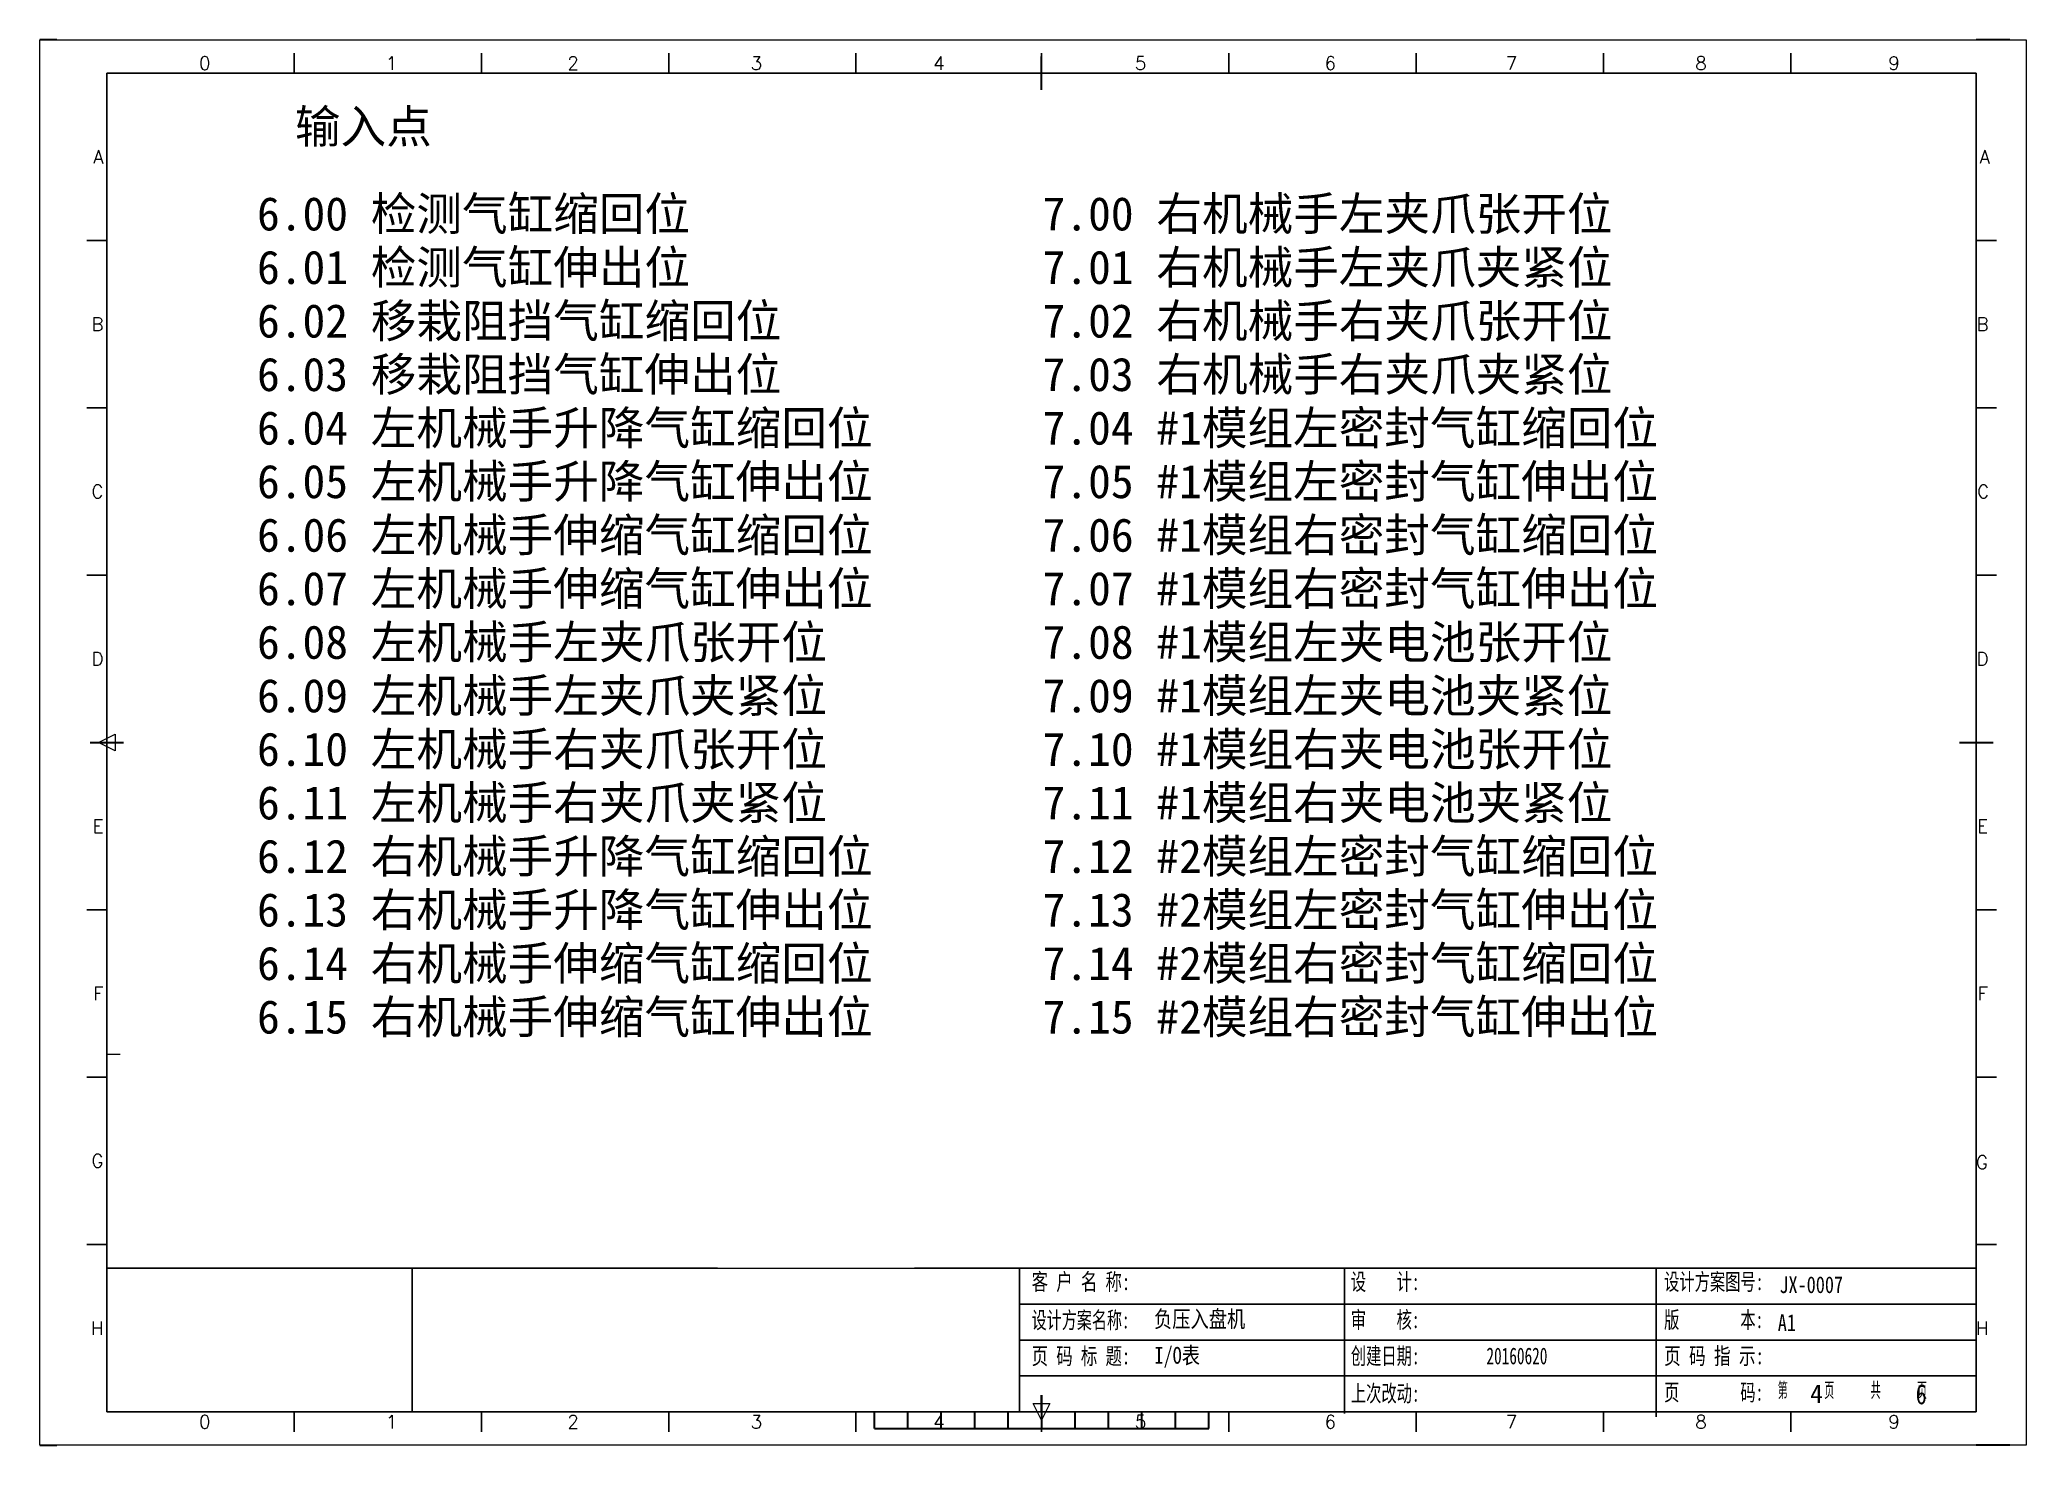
# Model space of a CAD drawing. Extents: x 2368 to 9674, y -1476 to 1321.
# Drawn here: x 3831 to 4128, y 529 to 739 of the extents above; entities that cross this region are included whole.
import ezdxf
from ezdxf.enums import TextEntityAlignment as Align

# ---------------------------------------------------------------- set-up
doc = ezdxf.new("R2010")
doc.units = 0
doc.header["$MEASUREMENT"] = 0
doc.layers.add('AE_BOR', color=1, linetype='Continuous')
doc.layers.add('MISC', color=2, linetype='Continuous')
doc.styles.add('Standard0.67', font='', dxfattribs={"width": 0.67})
doc.styles.add('Standard_0.8', font='', dxfattribs={"width": 0.8})
doc.styles.add('WD', font='romans.shx', dxfattribs={"bigfont": 'gbcbig.shx'})
doc.styles.add('样式 0', font='')
doc.styles.get('Standard0.67').set_extended_font_data('FangSong_GB2312')
doc.styles.get('Standard_0.8').set_extended_font_data('FangSong_GB2312')
doc.styles.get('样式 0').set_extended_font_data('KaiTi_GB2312')

msp = doc.modelspace()

# ---------------------------------------------------------------- texts
at = {"lineweight": 0, "char_height": 5, "attachment_point": 1}
for s, insert, width in [('{\\fSimSun|b0|i0|c134|p2;输入点 }', (3869.18806, 728.5415), 83.4808632), ('{\\fSimSun|b0|i0|c134|p2;6.00 \\C3;检测气缸缩回位}', (3863.52432, 715.50226), 108.2457857), ('{\\fSimSun|b0|i0|c134|p2;7.00 \\C3;右机械手左夹爪张开位}', (3980.97504, 715.50226), 108.2457857), ('{\\fSimSun|b0|i0|c134|p2;\\C0;6.01 \\C3;检测气缸伸出位}', (3863.52432, 707.50226), 121.2325334), ('{\\fSimSun|b0|i0|c134|p2;7.01 \\C3;右机械手左夹爪夹紧位}', (3980.97504, 707.50226), 121.2325334), ('{\\fSimSun|b0|i0|c134|p2;6.02 \\C3;移栽阻挡气缸缩回位}', (3863.52432, 699.50226), 127.4814418), ('{\\fSimSun|b0|i0|c134|p2;7.02 \\C3;右机械手右夹爪张开位}', (3980.97504, 699.50226), 127.4814418), ('{\\fSimSun|b0|i0|c134|p2;\\C0;6.03 \\C3;移栽阻挡气缸伸出位}', (3863.52432, 691.50226), 107.4536399), ('{\\fSimSun|b0|i0|c134|p2;7.03 \\C3;右机械手右夹爪夹紧位}', (3980.97504, 691.50226), 107.4536399), ('{\\fSimSun|b0|i0|c134|p2;6.04 \\C3;左机械手升降气缸缩回位}', (3863.52432, 683.50226), 120.0187255), ('{\\fSimSun|b0|i0|c134|p2;7.04 \\C3;#1模组左密封气缸缩回位}', (3980.97504, 683.50226), 120.0187255), ('{\\fSimSun|b0|i0|c134|p2;6.05 \\C3;左机械手升降气缸伸出位}', (3863.52432, 675.50226), 106.6932961), ('{\\fSimSun|b0|i0|c134|p2;7.05 \\C3;#1模组左密封气缸伸出位}', (3980.97504, 675.50226), 106.6932961), ('{\\fSimSun|b0|i0|c134|p2;6.06 \\C3;左机械手伸缩气缸缩回位}', (3863.52432, 667.50226), 100.6913824), ('{\\fSimSun|b0|i0|c134|p2;\\C0;7.06 \\C3;#1模组右密封气缸缩回位}', (3980.97504, 667.50226), 100.6913824), ('{\\fSimSun|b0|i0|c134|p2;\\C0;6.07 \\C3;左机械手伸缩气缸伸出位}', (3863.52432, 659.50226), 100.4413051), ('{\\fSimSun|b0|i0|c134|p2;\\C0;7.07 \\C3;#1模组右密封气缸伸出位}', (3980.97504, 659.50226), 100.4413051), ('{\\fSimSun|b0|i0|c134|p2;\\C0;6.08 \\C3;左机械手左夹爪张开位}', (3863.52432, 651.50226), 102.9456363), ('{\\fSimSun|b0|i0|c134|p2;7.08 \\C3;#1模组左夹电池张开位}', (3980.97504, 651.50226), 102.9456363), ('{\\fSimSun|b0|i0|c134|p2;6.09 \\C3;左机械手左夹爪夹紧位}', (3863.52432, 643.50226), 102.6955589), ('{\\fSimSun|b0|i0|c134|p2;7.09 \\C3;#1模组左夹电池夹紧位}', (3980.97504, 643.50226), 102.6955589), ('{\\fSimSun|b0|i0|c134|p2;6.10 \\C3;左机械手右夹爪张开位}', (3863.52432, 635.50226), 105.6965158), ('{\\fSimSun|b0|i0|c134|p2;7.10 \\C3;#1模组右夹电池张开位}', (3980.97504, 635.50226), 105.6965158), ('{\\fSimSun|b0|i0|c134|p2;6.11 \\C3;左机械手右夹爪夹紧位}', (3863.52432, 627.50226), 108.15724), ('{\\fSimSun|b0|i0|c134|p2;7.11 \\C3;#1模组右夹电池夹紧位}', (3980.97504, 627.50226), 102.2004458), ('{\\fSimSun|b0|i0|c134|p2;6.12 \\C3;右机械手升降气缸缩回位}', (3863.52432, 619.50226), 102.7006062), ('{\\fSimSun|b0|i0|c134|p2;7.12 \\C3;#2模组左密封气缸缩回位}', (3980.97504, 619.50226), 102.7006062), ('{\\fSimSun|b0|i0|c134|p2;6.13 \\C3;右机械手升降气缸伸出位}', (3863.52432, 611.50226), 100.9500476), ('{\\fSimSun|b0|i0|c134|p2;7.13 \\C3;#2模组左密封气缸伸出位}', (3980.97504, 611.50226), 100.9500476), ('{\\fSimSun|b0|i0|c134|p2;6.14 \\C3;右机械手伸缩气缸缩回位}', (3863.52432, 603.50226), 102.9506836), ('{\\fSimSun|b0|i0|c134|p2;\\C0;7.14 \\C3;#2模组右密封气缸缩回位}', (3980.97504, 603.50226), 102.9506836), ('{\\fSimSun|b0|i0|c134|p2;6.15 \\C3;右机械手伸缩气缸伸出位}', (3863.52432, 595.50226), 100.6999702), ('{\\fSimSun|b0|i0|c134|p2;\\C0;7.15 \\C3;#2模组右密封气缸伸出位}', (3980.97504, 595.50226), 100.6999702)]:
    msp.add_mtext(s, dxfattribs=dict(at, insert=insert, width=width))
at = {"color": 0, "ltscale": 2, "attachment_point": 1}
for s, insert, char_height, width, style in [('{\\fSimSun|b0|i0|c134|p2;\\W0.72;客 户 名 称:}', (3979.33914, 554.67318), 2.5, 16.2476781, 'Standard0.67'), ('{\\fSimSun|b0|i0|c134|p2;设    计:}', (4027.05345, 554.67318), 2.5, 12.0312135, 'Standard0.67'), ('{\\fSimSun|b0|i0|c134|p2;设计方案图号:}', (4073.88634, 554.67318), 2.5, 15.1643965, 'Standard0.67'), ('{\\f@SimSun|b0|i0|c134|p2;JX-0007}', (4091.12495, 554.23282), 2.5, 33.907767, 'Standard_0.8'), ('{\\fSimSun|b0|i0|c134|p2;负压入盘机}', (3997.62621, 549.11136), 2.5, 33.907767, 'Standard_0.8'), ('{\\fSimSun|b0|i0|c134|p2;\\W0.66;设计方案名称:}', (3979.33914, 548.94457), 2.5, 15.1234231, 'Standard0.67'), ('{\\fSimSun|b0|i0|c134|p2;审    核:}', (4027.05345, 548.99982), 2.5, 12.0312135, 'Standard0.67'), ('{\\fSimSun|b0|i0|c134|p2;版        本:}', (4073.88634, 548.99982), 2.5, 16.8497761, 'Standard0.67'), ('{\\fSimSun|b0|i0|c134|p2;A1}', (4090.88507, 548.55939), 2.5, 33.907767, 'Standard_0.8'), ('{\\fSimSun|b0|i0|c134|p2;\\W0.72;页 码 标 题:}', (3979.33914, 543.57633), 2.5, 15.1234231, 'Standard0.67'), ('{\\fSimSun|b0|i0|c134|p2;创建日期:}', (4027.05345, 543.59258), 2.5, 12.0312135, 'Standard0.67'), ('{\\fSimSun|b0|i0|c134|p2;20160620}', (4047.33067, 543.59258), 2.5, 12.0312135, 'Standard0.67'), ('{\\fSimSun|b0|i0|c134|p2;\\W0.73;页 码 指 示:}', (4073.88634, 543.59258), 2.5, 16.1994502, 'Standard0.67'), ('{\\fSimSun|b0|i0|c134|p2;上次改动:}', (4027.05345, 538.00205), 2.5, 12.0312135, 'Standard0.67'), ('{\\fSimSun|b0|i0|c134|p2;页        码:}', (4073.88634, 538.15185), 2.5, 15.7257887, 'Standard0.67'), ('{\\Fromans,gbcbig|c134;第}    {\\Fromans,gbcbig|c134;页}    {\\Fromans,gbcbig|c134;共}    {\\Fromans,gbcbig|c134;页}', (4090.88295, 538.39731), 2.5, 33.907767, 'Standard_0.8'), ('{\\fSimSun|b0|i0|c134|p2;6}', (4111.50762, 538.11679), 3, 3.7663883, 'Standard_0.8')]:
    msp.add_mtext(s, dxfattribs=dict(at, insert=insert, char_height=char_height, width=width, style=style))
at = {"layer": 'MISC', "color": 0, "attachment_point": 1}
for s, insert, char_height, width, style in [('{\\fSimSun|b0|i0|c134|p2;I/O表}', (3997.69557, 543.67843), 2.5, 24.1794102, 'Standard_0.8'), ('4', (4095.71653, 538.09221), 2.8, 3.0699683, '样式 0')]:
    msp.add_mtext(s, dxfattribs=dict(at, insert=insert, char_height=char_height, width=width, style=style))

# ---------------------------------------------------------------- blocks, each defined once
blk = doc.blocks.new('gb_a2_a')
for p, q in [((584, 410), (25, 410)), ((25, 410), (25, 10)), ((584, 10), (584, 410)), ((25, 10), (584, 10))]:
    blk.add_line(p, q)
at = {"lineweight": 9, "ltscale": 0.1}
blk.add_line((25, 116.86), (29, 116.86), dxfattribs=at)
at = {"layer": 'AE_BOR', "lineweight": 30}
for p, q in [((10, 420), (4.93, 420)), ((594, 420), (584, 420)), ((4.93, 0), (10, 0)), ((594, 0), (584, 0))]:
    blk.add_line(p, q, dxfattribs=at)
at = {"layer": 'AE_BOR', "color": 1, "lineweight": 15}
for p, q in [((4.93, 420), (598.93, 420)), ((4.93, 0), (4.93, 420)), ((598.93, 420), (598.93, 0)), ((22.5, 210), (27.5, 212.5)), ((27.5, 207.5), (22.5, 210)), ((27.5, 212.5), (27.5, 207.5)), ((304.5, 7.5), (302, 12.5)), ((302, 12.5), (307, 12.5)), ((307, 12.5), (304.5, 7.5)), ((598.93, 0), (4.93, 0))]:
    blk.add_line(p, q, dxfattribs=at)
at = {"layer": 'AE_BOR'}
for p, q in [((81, 410), (81, 416)), ((137, 410), (137, 416)), ((193, 410), (193, 416)), ((249, 410), (249, 416)), ((304.5, 410), (304.5, 416)), ((360.5, 410), (360.5, 416)), ((416.5, 410), (416.5, 416)), ((472.5, 410), (472.5, 416)), ((528.5, 410), (528.5, 416)), ((25, 360), (19, 360)), ((584, 360), (590, 360)), ((25, 310), (19, 310)), ((584, 310), (590, 310)), ((25, 260), (19, 260)), ((584, 260), (590, 260)), ((25, 160), (19, 160)), ((584, 160), (590, 160)), ((25, 110), (19, 110)), ((584, 110), (590, 110)), ((25, 60), (19, 60)), ((584, 60), (590, 60)), ((81, 10), (81, 4)), ((137, 10), (137, 4)), ((193, 10), (193, 4)), ((249, 10), (249, 4)), ((304.5, 10), (304.5, 4)), ((360.5, 10), (360.5, 4)), ((416.5, 10), (416.5, 4)), ((472.5, 10), (472.5, 4)), ((528.5, 10), (528.5, 4))]:
    blk.add_line(p, q, dxfattribs=at)
at = {"layer": 'AE_BOR', "color": 2, "lineweight": 30}
for p, q in [((304.5, 405), (304.5, 415)), ((20, 210), (30, 210)), ((579, 210), (589, 210)), ((304.5, 10), (304.5, 15)), ((304.5, 15), (304.5, 5)), ((254.5, 5), (254.5, 10)), ((264.5, 5), (264.5, 10)), ((274.5, 5), (274.5, 10)), ((284.5, 5), (284.5, 10)), ((294.5, 5), (294.5, 10)), ((304.5, 10), (304.5, 5)), ((314.5, 5), (314.5, 10)), ((324.5, 5), (324.5, 10)), ((334.5, 5), (334.5, 10)), ((344.5, 5), (344.5, 10)), ((354.5, 5), (354.5, 10)), ((254.5, 5), (354.5, 5))]:
    blk.add_line(p, q, dxfattribs=at)
at = {"layer": 'AE_BOR', "style": 'WD'}
for s, p in [('0', (54.27, 411)), ('1', (110.12, 411)), ('2', (164.42, 411)), ('3', (219.22, 411)), ('4', (273.82, 411)), ('5', (334.12, 411)), ('6', (390.81, 411)), ('7', (445.01, 411)), ('8', (501.67, 411)), ('9', (559.4, 411)), ('0', (54.27, 5)), ('1', (110.12, 5)), ('2', (164.42, 5)), ('3', (219.22, 5)), ('4', (273.82, 5)), ('5', (334.12, 5)), ('6', (390.81, 5)), ('7', (445.01, 5)), ('8', (501.67, 5)), ('9', (559.4, 5))]:
    blk.add_text(s, height=4, dxfattribs=at).set_placement(p, align=Align.CENTER)
for s, p in [('A', (24, 385)), ('A', (588.05, 385)), ('B', (24, 335)), ('B', (587.67, 335)), ('C', (24, 285)), ('C', (587.86, 285)), ('D', (24, 235)), ('D', (587.67, 235)), ('E', (24, 185)), ('E', (587.48, 185)), ('F', (24, 135)), ('F', (587.48, 135)), ('F', (587.48, 135)), ('G', (24, 85)), ('G', (587.48, 84.56)), ('H', (24, 35)), ('H', (587.67, 35))]:
    blk.add_text(s, height=4, dxfattribs=at).set_placement(p, align=Align.MIDDLE_RIGHT)

# ---------------------------------------------------------------- linework, layer by layer
at = {"color": 0, "ltscale": 2}
for p, q in [((3841.07059, 533.99549), (3841.07059, 555.44158)), ((3932.37553, 555.44158), (3841.07059, 555.44158)), ((3961.83717, 555.44158), (4120.57059, 555.44158)), ((3977.53563, 555.44158), (3977.53563, 533.99549)), ((4026.1015, 533.73105), (4026.1015, 555.44158)), ((4072.68168, 533.23759), (4072.68168, 555.44158)), ((4120.57059, 533.99549), (4120.57059, 555.44158)), ((4090.57276, 539.35701), (4120.57059, 539.35701)), ((3932.37553, 533.99549), (3841.07059, 533.99549)), ((4090.57276, 533.99549), (4120.57059, 533.99549))]:
    msp.add_line(p, q, dxfattribs=at)
at = {"color": 0}
msp.add_line((3886.72306, 555.44158), (3886.72306, 533.99549), dxfattribs=at)
at = {"lineweight": 9, "ltscale": 0.1}
for p, q in [((3932.37553, 555.44158), (3961.83717, 555.44158)), ((3932.37553, 533.99549), (3961.83717, 533.99549)), ((3960.47982, 533.99549), (3960.47982, 533.99549)), ((3960.47982, 533.99549), (3960.47982, 533.99549))]:
    msp.add_line(p, q, dxfattribs=at)
for p, q in [((3977.53563, 550.08006), (4021.78717, 550.08006)), ((4021.78717, 550.08006), (4090.57276, 550.08006)), ((4090.57276, 550.08006), (4120.57059, 550.08006)), ((3977.53563, 544.71854), (4021.78717, 544.71854)), ((4021.78717, 544.71854), (4090.57276, 544.71854)), ((4090.57276, 544.71854), (4120.57059, 544.71854)), ((3977.53563, 539.35701), (4021.78717, 539.35701)), ((4021.78717, 539.35701), (4090.57276, 539.35701)), ((3961.83717, 533.99549), (4021.78717, 533.99549)), ((3961.83717, 533.99549), (4021.78717, 533.99549)), ((4021.78717, 533.99549), (4090.57276, 533.99549))]:
    msp.add_line(p, q)

# ---------------------------------------------------------------- block references
at = {"xscale": 0.5, "yscale": 0.5, "zscale": 0.5}
msp.add_blockref('gb_a2_a', (3828.57059, 528.99549), dxfattribs=at)

msp.set_redraw_order([(e.dxf.handle, doc.entitydb.next_handle()) for e in msp.query("TEXT MTEXT ATTDEF DIMENSION ARC_DIMENSION")])  # texts and dimensions are drawn at this point

doc.saveas('drawing.dxf')
